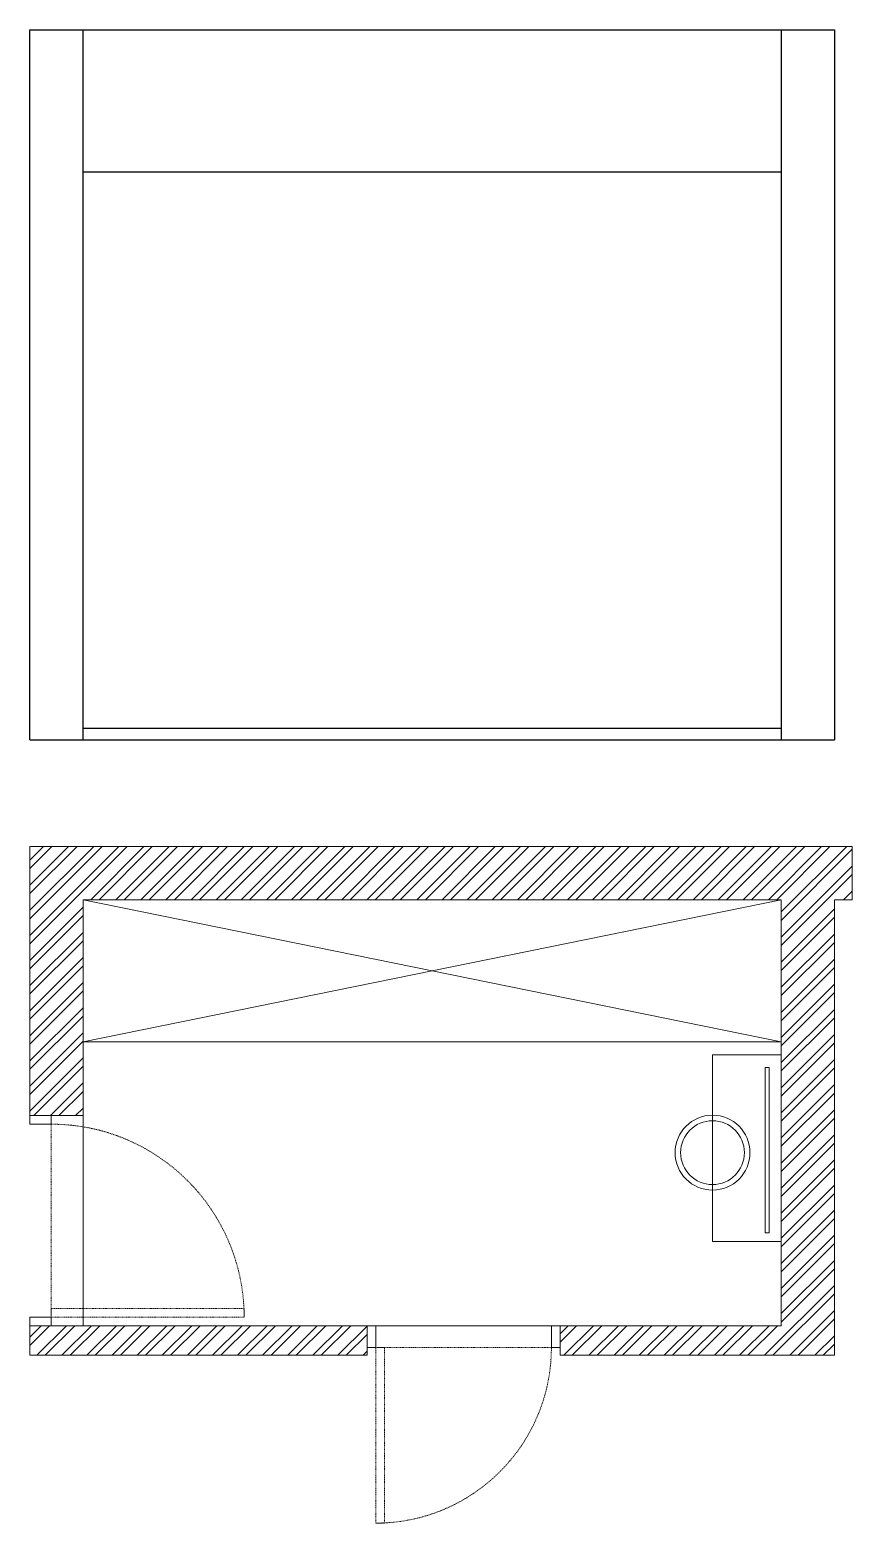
# Model space of a CAD drawing. Header units: inches. Extents: x 213 to 17763, y -4830 to 1802.
# Drawn here: x 17614 to 17753, y -3868.4 to -3616 of the extents above; entities that cross this region are included whole.
import ezdxf

# ---------------------------------------------------------------- set-up
doc = ezdxf.new("R2010")
doc.units = ezdxf.units.IN
doc.header["$MEASUREMENT"] = 0
for name, pattern in [('AUDIT_D_060311083008-3', [0]), ('DASHED2', [0.375, 0.25, -0.125]), ('HIDDEN', [0.375, 0.25, -0.125])]:
    doc.linetypes.add(name, pattern=pattern)
for name, color, linetype in [('.', 30, 'Continuous'), ('A-DOOR', 251, 'AUDIT_D_060311083008-3'), ('A-Door-Frame', 1, 'Continuous'), ('A-Door-Swing', 8, 'HIDDEN')]:
    doc.layers.add(name, color=color, linetype=linetype)
doc.layers.add('PDF13_Geometry', color=7, linetype='Continuous', true_color=0x545454)
doc.layers.add('ROD', color=7, linetype='Continuous', lineweight=9)

# ---------------------------------------------------------------- blocks, each defined once
blk = doc.blocks.new('*U673')
at = {"layer": 'A-Door-Frame', "lineweight": 5}
for p, q in [((0, -100), (0, 0)), ((983.1, -100), (983.1, 0))]:
    blk.add_line(p, q, dxfattribs=at)
for points in [[(0, -100), (40, -100), (40, 0), (0, 0)], [(983.1, -100), (943.1, -100), (943.1, 0), (983.1, 0)]]:
    blk.add_lwpolyline(points, dxfattribs=at)
at = {"layer": 'A-Door-Swing', "linetype": 'DASHED2', "lineweight": 5}
blk.add_line((48.1, 0), (951.2, 0), dxfattribs=at)
blk.add_lwpolyline([(40, 0), (40, 903.1), (80, 903.1), (80, 0)], close=True, dxfattribs=at)
blk.add_arc((40, 0), 903.1, 360, 90, dxfattribs=at)
blk = doc.blocks.new('*U674')
at = {"layer": 'A-Door-Frame', "lineweight": 5}
for p, q in [((0, -100), (0, 0)), ((890, -100), (890, 0))]:
    blk.add_line(p, q, dxfattribs=at)
for points in [[(0, -100), (40, -100), (40, 0), (0, 0)], [(890, -100), (850, -100), (850, 0), (890, 0)]]:
    blk.add_lwpolyline(points, dxfattribs=at)
at = {"layer": 'A-Door-Swing', "linetype": 'DASHED2', "lineweight": 5}
blk.add_line((47.2, 0), (857.2, 0), dxfattribs=at)
blk.add_lwpolyline([(40, 0), (40, 810), (80, 810), (80, 0)], close=True, dxfattribs=at)
blk.add_arc((40, 0), 810, 360, 90, dxfattribs=at)

msp = doc.modelspace()

# ---------------------------------------------------------------- hatches: boundary and pattern name
at = {"layer": '.', "lineweight": 5}
h = msp.add_hatch(dxfattribs=at)
h.set_pattern_fill('ANSI32', color=1, scale=8)
h.set_pattern_definition([(45, (12920.5, -1712.5), (-2.1213203, 2.1213203), []), (45, (12921.9142, -1712.5), (-2.1213203, 2.1213203), [])])
h.paths.add_polyline_path([(17623, -3763), (17741, -3763), (17741, -3782), (17741, -3835), (17703.63, -3835), (17703.63, -3838.67), (17703.63, -3840), (17750, -3840), (17750, -3809), (17750, -3763), (17753, -3763), (17753, -3754), (17614, -3754), (17614, -3762), (17614, -3799.5), (17617.61, -3799.5), (17623, -3799.5)])
h.paths.add_polyline_path([(17671, -3835), (17623, -3835), (17614, -3835), (17614, -3840), (17671, -3840)])

# ---------------------------------------------------------------- linework, layer by layer
for p, q in [((17614, -3736), (17614, -3616)), ((17614, -3616), (17750, -3616)), ((17623, -3736), (17623, -3616)), ((17741, -3616), (17741, -3736)), ((17750, -3616), (17750, -3736)), ((17623, -3640), (17741, -3640)), ((17623, -3734), (17741, -3734)), ((17614, -3736), (17750, -3736))]:
    msp.add_line(p, q)
at = {"color": 254, "lineweight": 5}
for p, q in [((17623, -3763), (17741, -3787)), ((17741, -3763), (17623, -3787))]:
    msp.add_line(p, q, dxfattribs=at)
at = {"lineweight": 5}
msp.add_lwpolyline([(17623, -3787), (17741, -3787), (17741, -3835), (17623, -3835)], close=True, dxfattribs=at)
at = {"layer": 'PDF13_Geometry', "color": 254, "lineweight": 5}
for points in [[(17729.4, -3789.25), (17729.4, -3820.75), (17741, -3820.75), (17741, -3789.25)], [(17738.28, -3791.38), (17738.28, -3819.32), (17738.99, -3819.32), (17738.99, -3791.38)]]:
    msp.add_lwpolyline(points, close=True, dxfattribs=at)
for radius in [6.33, 5.39]:
    msp.add_circle((17729.4, -3805.75), radius, dxfattribs=at)
at = {"layer": 'ROD', "lineweight": 5}
for p, q in [((17614, -3762), (17614, -3754)), ((17614, -3754), (17753, -3754)), ((17753, -3763), (17753, -3754)), ((17614, -3799.5), (17614, -3762)), ((17623, -3799.5), (17623, -3763)), ((17741, -3763), (17623, -3763)), ((17741, -3835), (17741, -3763)), ((17750, -3809), (17750, -3763)), ((17753, -3763), (17750, -3763)), ((17750, -3840), (17750, -3809)), ((17614, -3840), (17614, -3835)), ((17671.33, -3835), (17623, -3835)), ((17741, -3835), (17703.63, -3835)), ((17741, -3835), (17703.63, -3835)), ((17671, -3840), (17614, -3840)), ((17750, -3840), (17703.63, -3840))]:
    msp.add_line(p, q, dxfattribs=at)
at = {"layer": 'ROD', "color": 250, "lineweight": 5}
for p, q in [((17623, -3763), (17741, -3763)), ((17623, -3782), (17623, -3763)), ((17741, -3763), (17741, -3782))]:
    msp.add_line(p, q, dxfattribs=at)
at = {"layer": 'ROD', "lineweight": 5}
for points in [[(17614, -3799.5), (17623, -3799.5)], [(17623, -3835), (17614, -3835)], [(17671, -3835), (17671, -3840)], [(17703.63, -3840), (17703.63, -3835)]]:
    msp.add_lwpolyline(points, dxfattribs=at)

# ---------------------------------------------------------------- block references
at = {"layer": 'A-DOOR', "lineweight": 5}
for name, p, xscale, yscale, zscale, rotation in [('*U673', (17617.61, -3835), -0.03611111111109516, 0.03611111111109516, 0.03611111111109516, 270), ('*U674', (17671, -3838.67), -0.03666666666666651, 0.03666666666666651, 0.03666666666666651, 180)]:
    msp.add_blockref(name, p, dxfattribs=dict(at, xscale=xscale, yscale=yscale, zscale=zscale, rotation=rotation))

doc.saveas('drawing.dxf')
